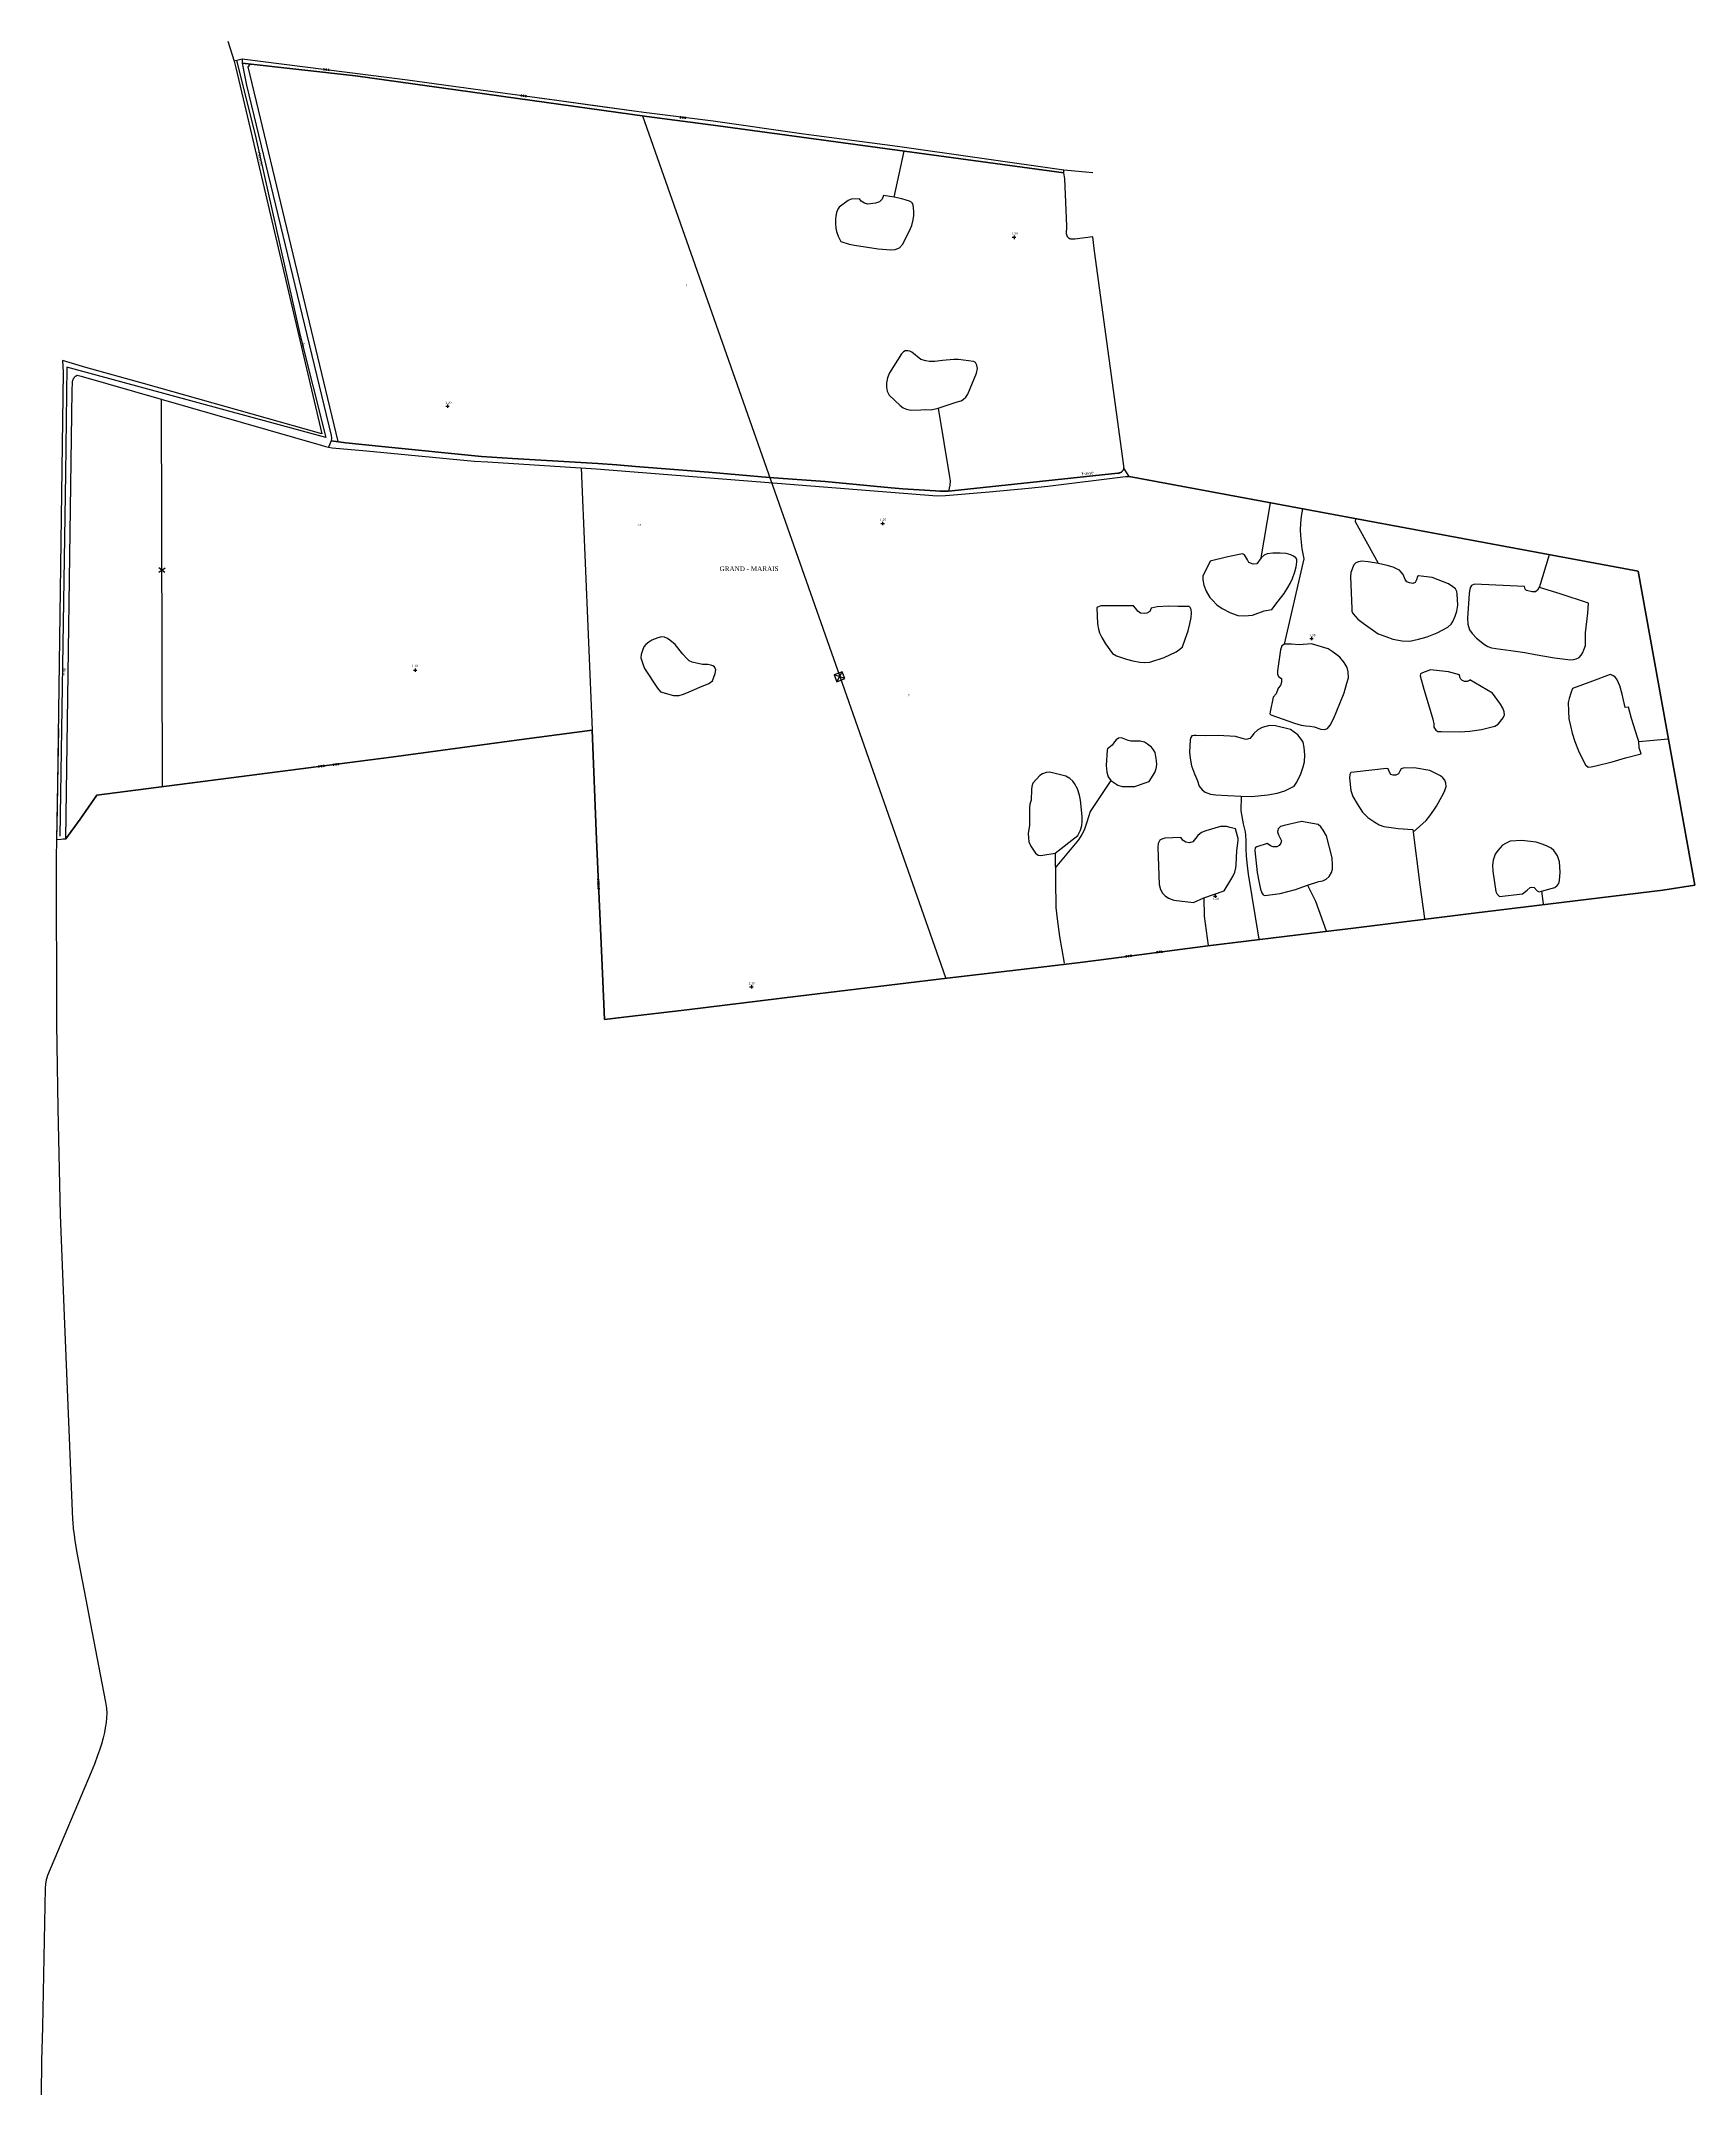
# Model space of a CAD drawing. Extents: x 422699 to 424118, y 6436533 to 6438295.
import ezdxf

# ---------------------------------------------------------------- set-up
doc = ezdxf.new("R2010")
doc.units = 0
doc.linetypes.add('CONTINU', pattern=[0])
doc.layers.get('0').update_dxf_attribs({"linetype": 'CONTINU'})
for name, color, linetype in [('1COMM', 7, 'CONTINU'), ('1LIEUDIT', 7, 'CONTINU'), ('1PARCELLE', 7, 'CONTINU'), ('1SECTION', 7, 'CONTINU'), ('1SUBDSECT', 7, 'CONTINU'), ('1TRONFLUV', 7, 'CONTINU'), ('1ZONCOMM', 7, 'CONTINU'), ('3CALVAIRE', 7, 'CONTINU'), ('3CALVAIRETEX', 7, 'CONTINU'), ('3EDF', 7, 'CONTINU'), ('3FOSSEMI', 7, 'CONTINU'), ('3LIEUDITTEX', 7, 'CONTINU'), ('3PARCELLETEX', 7, 'CONTINU'), ('3SENTIER', 7, 'CONTINU'), ('3TRONFLUVTEX', 7, 'CONTINU'), ('3ZONCOMMTEX', 7, 'CONTINU')]:
    doc.layers.add(name, color=color, linetype=linetype)
doc.styles.get("Standard").update_dxf_attribs({"font": 'Times New Roman'})

# ---------------------------------------------------------------- blocks, each defined once
blk = doc.blocks.new('FOSSMI')
for p, q in [((-2.5, 0.5), (-1.5, 0.5)), ((-0.5, 0.5), (0.5, 0.5)), ((1.5, 0.5), (2.5, 0.5)), ((-2.5, -0.5), (-1.5, -0.5)), ((-0.5, -0.5), (0.5, -0.5)), ((1.5, -0.5), (2.5, -0.5))]:
    blk.add_line(p, q)
blk = doc.blocks.new('DETATOPO')
for points in [[(-1.5, 0), (1.5, 0)], [(0, -1.5), (0, 1.5)]]:
    blk.add_lwpolyline(points)

msp = doc.modelspace()

# ---------------------------------------------------------------- linework, layer by layer
at = {"layer": '1COMM'}
for points in [[(422859.22, 6438294.98), (422864.74, 6438277.8)], [(423171.79, 6438239.78), (423141.33, 6438244), (423126.23, 6438246.08)], [(423576.42, 6438181.91), (423576.3, 6438184.29), (423433.73, 6438204.66), (423353.21, 6438215.24), (423275.4, 6438226.3), (423215.9, 6438233.65), (423171.79, 6438239.78)], [(423601.25, 6438181.92), (423576.3, 6438184.29)], [(422713.81, 6437705.09), (422712.3, 6437610.15), (422711.99, 6437593.99), (422712.31, 6437451.57), (422712.46, 6437433.6), (422713.33, 6437379.17), (422715.31, 6437288.12), (422718.83, 6437201.4), (422725.92, 6437026.6), (422726.17, 6437024.11), (422726.57, 6437019.14), (422727.24, 6437013.65), (422727.89, 6437008.37), (422728.67, 6437003.48), (422729.62, 6436998.17), (422738.76, 6436950.72), (422741.1, 6436938.47), (422754.29, 6436870.03), (422755.14, 6436864.99), (422755.31, 6436860.74), (422755.14, 6436856.48), (422754.67, 6436852.49), (422754.08, 6436848.12), (422753.25, 6436843.97), (422752.13, 6436839.47), (422750.67, 6436834.06), (422749.1, 6436828.83), (422747.51, 6436824.29), (422744.78, 6436816.97), (422741.98, 6436810.06), (422704.5, 6436721.27), (422703.83, 6436719.33), (422703.33, 6436717.66), (422702.88, 6436713.89), (422702.56, 6436710.48), (422700.27, 6436591.57), (422699.48, 6436561.94), (422698.98, 6436533.12)], [(422720.25, 6437610.55), (422718.05, 6437610.44)]]:
    msp.add_lwpolyline(points, dxfattribs=at)
at = {"layer": '1LIEUDIT'}
msp.add_lwpolyline([(423576.42, 6438181.91), (423576.3, 6438184.29), (423433.73, 6438204.66), (423353.21, 6438215.24), (423275.4, 6438226.3), (423215.9, 6438233.65), (423141.33, 6438244), (423052.73, 6438256.15), (423013.23, 6438261.56), (422871.53, 6438279.43), (422864.74, 6438277.8), (422866.08, 6438272.12), (422877.19, 6438224.76), (422939.76, 6437958.02), (422786.71, 6438001.26), (422737.36, 6438015.06), (422717.37, 6438020.92), (422717.89, 6438010.98), (422712.79, 6437636.64), (422712.3, 6437610.15), (422720.25, 6437610.55), (422732.43, 6437627.52), (422746.88, 6437647.99), (422886.4, 6437665.97), (422970.54, 6437676.85), (422981.64, 6437678.3), (422999.32, 6437680.73), (423111.06, 6437695.96), (423171.68, 6437703.89), (423175.46, 6437610.2), (423180.04, 6437508.26), (423182.15, 6437455.61), (423198.83, 6437457.53), (423252.78, 6437463.94), (423348.33, 6437475.58), (423476.2, 6437491.01), (423556.78, 6437500.66), (423590.26, 6437504.63), (423614.75, 6437507.69), (423699.8, 6437518.81), (423798.38, 6437530.77), (423824.76, 6437534.01), (423927.93, 6437546.8), (424090.16, 6437566.63), (424117.62, 6437570.84), (424068.88, 6437840.3), (423632.22, 6437921.58), (423627.84, 6437928.68), (423627.89, 6437929.14), (423627.91, 6437929.59), (423627.89, 6437930.05), (423627.81, 6437930.51), (423602.6, 6438114.62), (423601.16, 6438127.14), (423585.81, 6438124.99), (423584.39, 6438124.99), (423582.34, 6438124.97), (423581.72, 6438125.2), (423581.46, 6438125.33), (423581.21, 6438125.48), (423580.97, 6438125.64), (423580.74, 6438125.81), (423580.52, 6438126), (423580.31, 6438126.2), (423580.1, 6438126.4), (423579.91, 6438126.62), (423579.72, 6438126.84), (423579.56, 6438127.07), (423579.4, 6438127.33), (423579.25, 6438127.58), (423579.12, 6438127.83), (423579, 6438128.1), (423578.9, 6438128.36), (423578.82, 6438128.64), (423578.74, 6438128.92), (423578.67, 6438129.2), (423578.73, 6438136.47), (423577.19, 6438176.82), (423576.42, 6438181.91)], close=True, dxfattribs=at)
at = {"layer": '1PARCELLE'}
for points in [[(423576.42, 6438181.91), (423279.89, 6438222.14), (423218.52, 6438230.29), (422968.73, 6438265.11), (422871.52, 6438275.94), (422873.71, 6438264.18), (422875.17, 6438257.1), (422947.72, 6437956.51), (422948, 6437954.27), (422947.83, 6437952.19), (422960.48, 6437950.3), (422991.21, 6437947.19), (423076.67, 6437938.64), (423103.38, 6437936.8), (423166.74, 6437933.15), (423176.45, 6437932.55), (423192.98, 6437931.44), (423208.92, 6437930.05), (423271.46, 6437925.15), (423323.55, 6437920.73), (423371.5, 6437917.03), (423428.25, 6437911.83), (423438.11, 6437911.01), (423461.24, 6437909.5), (423466.15, 6437909.15), (423469.81, 6437909.02), (423473.54, 6437908.9), (423477.34, 6437909), (423480.35, 6437909.2), (423622.73, 6437924.3), (423623.19, 6437924.33), (423623.64, 6437924.4), (423624.08, 6437924.5), (423624.51, 6437924.65), (423624.94, 6437924.83), (423625.34, 6437925.04), (423625.72, 6437925.29), (423626.08, 6437925.57), (423626.41, 6437925.87), (423626.72, 6437926.21), (423626.99, 6437926.58), (423627.23, 6437926.97), (423627.44, 6437927.37), (423627.61, 6437927.8), (423627.75, 6437928.23), (423627.84, 6437928.68), (423627.89, 6437929.14), (423627.91, 6437929.59), (423627.89, 6437930.05), (423627.81, 6437930.51), (423602.6, 6438114.62), (423601.16, 6438127.14), (423585.81, 6438124.99), (423584.39, 6438124.99), (423582.34, 6438124.97), (423581.72, 6438125.2), (423581.46, 6438125.33), (423581.21, 6438125.48), (423580.97, 6438125.64), (423580.74, 6438125.81), (423580.52, 6438126), (423580.31, 6438126.2), (423580.1, 6438126.4), (423579.91, 6438126.62), (423579.72, 6438126.84), (423579.56, 6438127.07), (423579.4, 6438127.33), (423579.25, 6438127.58), (423579.12, 6438127.83), (423579, 6438128.1), (423578.9, 6438128.36), (423578.82, 6438128.64), (423578.74, 6438128.92), (423578.67, 6438129.2), (423578.73, 6438136.47), (423577.19, 6438176.82), (423576.42, 6438181.91)], [(423632.22, 6437921.58), (424068.88, 6437840.3), (424117.62, 6437570.84), (424090.16, 6437566.63), (423927.93, 6437546.8), (423824.76, 6437534.01), (423798.38, 6437530.77), (423699.8, 6437518.81), (423614.75, 6437507.69), (423590.26, 6437504.63), (423556.78, 6437500.66), (423476.2, 6437491.01), (423348.33, 6437475.58), (423252.78, 6437463.94), (423198.83, 6437457.53), (423182.15, 6437455.61), (423180.04, 6437508.26), (423175.46, 6437610.2), (423171.68, 6437703.89), (423111.06, 6437695.96), (422999.32, 6437680.73), (422981.64, 6437678.3), (422970.54, 6437676.85), (422886.4, 6437665.97), (422746.88, 6437647.99), (422732.43, 6437627.52), (422720.25, 6437610.55), (422725.56, 6437995.05), (422725.86, 6438002.24), (422725.92, 6438002.63), (422725.97, 6438003), (422726.03, 6438003.38), (422726.13, 6438003.75), (422726.24, 6438004.11), (422726.37, 6438004.46), (422726.53, 6438004.81), (422726.69, 6438005.15), (422726.88, 6438005.49), (422727.08, 6438005.81), (422727.31, 6438006.13), (422727.54, 6438006.42), (422727.79, 6438006.71), (422728.06, 6438006.98), (422728.35, 6438007.24), (422728.64, 6438007.48), (422728.95, 6438007.71), (422729.26, 6438007.92), (422729.59, 6438008.11), (422729.94, 6438008.28), (422733.29, 6438007.59), (422939.26, 6437948.23), (422942.96, 6437947.31), (422945.55, 6437946.57), (422948.75, 6437946.03), (422978.05, 6437943.54), (423070.55, 6437934.74), (423082.16, 6437933.91), (423175.09, 6437928.04), (423467.71, 6437904.81), (423474.73, 6437905.22), (423512.23, 6437908.36), (423546.1, 6437911.42), (423562.45, 6437913.26), (423629.27, 6437921.34), (423632.22, 6437921.58)]]:
    msp.add_lwpolyline(points, close=True, dxfattribs=at)
at = {"layer": '1SECTION'}
msp.add_lwpolyline([(423576.42, 6438181.91), (423576.3, 6438184.29), (423433.73, 6438204.66), (423353.21, 6438215.24), (423275.4, 6438226.3), (423215.9, 6438233.65), (423141.33, 6438244), (423052.73, 6438256.15), (423013.23, 6438261.56), (422871.53, 6438279.43), (422864.74, 6438277.8), (422866.08, 6438272.12), (422877.19, 6438224.76), (422939.76, 6437958.02), (422786.71, 6438001.26), (422737.36, 6438015.06), (422717.37, 6438020.92), (422717.89, 6438010.98), (422712.79, 6437636.64), (422712.3, 6437610.15), (422720.25, 6437610.55), (422732.43, 6437627.52), (422746.88, 6437647.99), (422886.4, 6437665.97), (422970.54, 6437676.85), (422981.64, 6437678.3), (422999.32, 6437680.73), (423111.06, 6437695.96), (423171.68, 6437703.89), (423175.46, 6437610.2), (423180.04, 6437508.26), (423182.15, 6437455.61), (423198.83, 6437457.53), (423252.78, 6437463.94), (423348.33, 6437475.58), (423476.2, 6437491.01), (423556.78, 6437500.66), (423590.26, 6437504.63), (423614.75, 6437507.69), (423699.8, 6437518.81), (423798.38, 6437530.77), (423824.76, 6437534.01), (423927.93, 6437546.8), (424090.16, 6437566.63), (424117.62, 6437570.84), (424068.88, 6437840.3), (423632.22, 6437921.58), (423627.84, 6437928.68), (423627.89, 6437929.14), (423627.91, 6437929.59), (423627.89, 6437930.05), (423627.81, 6437930.51), (423602.6, 6438114.62), (423601.16, 6438127.14), (423585.81, 6438124.99), (423584.39, 6438124.99), (423582.34, 6438124.97), (423581.72, 6438125.2), (423581.46, 6438125.33), (423581.21, 6438125.48), (423580.97, 6438125.64), (423580.74, 6438125.81), (423580.52, 6438126), (423580.31, 6438126.2), (423580.1, 6438126.4), (423579.91, 6438126.62), (423579.72, 6438126.84), (423579.56, 6438127.07), (423579.4, 6438127.33), (423579.25, 6438127.58), (423579.12, 6438127.83), (423579, 6438128.1), (423578.9, 6438128.36), (423578.82, 6438128.64), (423578.74, 6438128.92), (423578.67, 6438129.2), (423578.73, 6438136.47), (423577.19, 6438176.82), (423576.42, 6438181.91)], close=True, dxfattribs=at)
at = {"layer": '1SUBDSECT'}
msp.add_lwpolyline([(423576.42, 6438181.91), (423576.3, 6438184.29), (423433.73, 6438204.66), (423353.21, 6438215.24), (423275.4, 6438226.3), (423215.9, 6438233.65), (423141.33, 6438244), (423052.73, 6438256.15), (423013.23, 6438261.56), (422871.53, 6438279.43), (422864.74, 6438277.8), (422866.08, 6438272.12), (422877.19, 6438224.76), (422939.76, 6437958.02), (422786.71, 6438001.26), (422737.36, 6438015.06), (422717.37, 6438020.92), (422717.89, 6438010.98), (422712.79, 6437636.64), (422712.3, 6437610.15), (422720.25, 6437610.55), (422732.43, 6437627.52), (422746.88, 6437647.99), (422886.4, 6437665.97), (422970.54, 6437676.85), (422981.64, 6437678.3), (422999.32, 6437680.73), (423111.06, 6437695.96), (423171.68, 6437703.89), (423175.46, 6437610.2), (423180.04, 6437508.26), (423182.15, 6437455.61), (423198.83, 6437457.53), (423252.78, 6437463.94), (423348.33, 6437475.58), (423476.2, 6437491.01), (423556.78, 6437500.66), (423590.26, 6437504.63), (423614.75, 6437507.69), (423699.8, 6437518.81), (423798.38, 6437530.77), (423824.76, 6437534.01), (423927.93, 6437546.8), (424090.16, 6437566.63), (424117.62, 6437570.84), (424068.88, 6437840.3), (423632.22, 6437921.58), (423627.84, 6437928.68), (423627.89, 6437929.14), (423627.91, 6437929.59), (423627.89, 6437930.05), (423627.81, 6437930.51), (423602.6, 6438114.62), (423601.16, 6438127.14), (423585.81, 6438124.99), (423584.39, 6438124.99), (423582.34, 6438124.97), (423581.72, 6438125.2), (423581.46, 6438125.33), (423581.21, 6438125.48), (423580.97, 6438125.64), (423580.74, 6438125.81), (423580.52, 6438126), (423580.31, 6438126.2), (423580.1, 6438126.4), (423579.91, 6438126.62), (423579.72, 6438126.84), (423579.56, 6438127.07), (423579.4, 6438127.33), (423579.25, 6438127.58), (423579.12, 6438127.83), (423579, 6438128.1), (423578.9, 6438128.36), (423578.82, 6438128.64), (423578.74, 6438128.92), (423578.67, 6438129.2), (423578.73, 6438136.47), (423577.19, 6438176.82), (423576.42, 6438181.91)], close=True, dxfattribs=at)
at = {"layer": '1TRONFLUV'}
for points in [[(423576.42, 6438181.91), (423576.3, 6438184.29), (423433.73, 6438204.66), (423353.21, 6438215.24), (423275.4, 6438226.3), (423215.9, 6438233.65), (423141.33, 6438244), (423052.73, 6438256.15), (423013.23, 6438261.56), (422871.53, 6438279.43), (422871.52, 6438275.94), (422968.73, 6438265.11), (423218.52, 6438230.29), (423279.89, 6438222.14), (423576.42, 6438181.91)], [(423627.84, 6437928.68), (423627.75, 6437928.23), (423627.61, 6437927.8), (423627.44, 6437927.37), (423627.23, 6437926.97), (423626.99, 6437926.58), (423626.72, 6437926.21), (423626.41, 6437925.87), (423626.08, 6437925.57), (423625.72, 6437925.29), (423625.34, 6437925.04), (423624.94, 6437924.83), (423624.51, 6437924.65), (423624.08, 6437924.5), (423623.64, 6437924.4), (423623.19, 6437924.33), (423622.73, 6437924.3), (423480.35, 6437909.2), (423477.34, 6437909), (423473.54, 6437908.9), (423469.81, 6437909.02), (423466.15, 6437909.15), (423461.24, 6437909.5), (423438.11, 6437911.01), (423428.25, 6437911.83), (423371.5, 6437917.03), (423323.55, 6437920.73), (423271.46, 6437925.15), (423208.92, 6437930.05), (423192.98, 6437931.44), (423176.45, 6437932.55), (423166.74, 6437933.15), (423103.38, 6437936.8), (423076.67, 6437938.64), (422991.21, 6437947.19), (422960.48, 6437950.3), (422947.83, 6437952.19), (422945.55, 6437946.57), (422948.75, 6437946.03), (422978.05, 6437943.54), (423070.55, 6437934.74), (423082.16, 6437933.91), (423175.09, 6437928.04), (423467.71, 6437904.81), (423474.73, 6437905.22), (423512.23, 6437908.36), (423546.1, 6437911.42), (423562.45, 6437913.26), (423629.27, 6437921.34), (423632.22, 6437921.58), (423627.84, 6437928.68)]]:
    msp.add_lwpolyline(points, close=True, dxfattribs=at)
at = {"layer": '1ZONCOMM'}
msp.add_lwpolyline([(422866.6, 6438278.52), (422883.2, 6438212.04), (422921.19, 6438042.43), (422943.33, 6437955.02), (422721.1, 6438015.35), (422719.9, 6437923.61), (422715.01, 6437613.05)], dxfattribs=at)
at = {"layer": '3EDF'}
for points in [[(423214.78, 6438230.81), (423384.14, 6437749.8), (423474.82, 6437491.59)], [(422802.03, 6437987.78), (422802.9, 6437655.2)]]:
    msp.add_lwpolyline(points, dxfattribs=at)
at = {"layer": '3SENTIER'}
for points in [[(422878.37, 6438275.17), (422876.43, 6438273), (422953.45, 6437951.35)], [(423430.78, 6438160.94), (423421.64, 6438162.64), (423420.43, 6438159.38), (423418.07, 6438157.05), (423414.66, 6438155.93), (423408.21, 6438155.21), (423405.25, 6438155.8), (423402.53, 6438157.6), (423401.02, 6438159.64), (423394, 6438159.46), (423391.19, 6438158.26), (423383.67, 6438152.58), (423382.45, 6438150.66), (423381.24, 6438147.92), (423380.72, 6438144.77), (423380.37, 6438141.88), (423380.35, 6438138.48), (423380.67, 6438134.61), (423381.31, 6438131.67), (423382.75, 6438127.53), (423384.86, 6438123.03), (423392.21, 6438120.84), (423396.76, 6438119.88), (423416.93, 6438116.81), (423427.79, 6438115.99), (423431.67, 6438116.29), (423435.2, 6438117.61), (423437.86, 6438120.49), (423443.54, 6438131.53), (423445.82, 6438136.64), (423447.09, 6438141.65), (423447.62, 6438145.41), (423447.71, 6438149.03), (423447.1, 6438154.58), (423445.99, 6438156.51), (423443.87, 6438157.75), (423441.07, 6438158.61), (423437.21, 6438159.65), (423430.78, 6438160.94), (423439.43, 6438200.51)], [(423468.39, 6437980.12), (423483.99, 6437985.12), (423488.23, 6437986.46), (423490.22, 6437987.7), (423492.16, 6437989.46), (423493.96, 6437992.09), (423501.28, 6438010.24), (423502.19, 6438014.04), (423501.69, 6438016.85), (423500.55, 6438019.2), (423498.68, 6438020.08), (423486.03, 6438021.76), (423482.02, 6438021.84), (423472.29, 6438021), (423465.73, 6438020.19), (423461.1, 6438020.09), (423457.95, 6438020.62), (423453.64, 6438021.78), (423445.82, 6438028.15), (423444.29, 6438028.92), (423442.41, 6438029.2), (423440.32, 6438029.12), (423438.86, 6438028.35), (423437, 6438026.61), (423426.86, 6438010.42), (423425.14, 6438006.21), (423424.14, 6438001.69), (423424.05, 6437998.13), (423424.84, 6437994.62), (423426.54, 6437991.31), (423435.76, 6437982.32), (423438.34, 6437980.48), (423441.39, 6437979.33), (423445.18, 6437978.27), (423453.69, 6437978.66), (423457.96, 6437978.82), (423462.41, 6437978.63), (423468.39, 6437980.12), (423478.11, 6437921.14), (423478.64, 6437917.75), (423478.45, 6437914.14), (423477.34, 6437909)], [(423162.12, 6437928.86), (423171.63, 6437704.12)], [(423745.57, 6437851.67), (423741.86, 6437846.51), (423738.74, 6437846.23), (423734.91, 6437847.59), (423733.7, 6437850.1), (423731.2, 6437854.38), (423729.58, 6437855.01), (423716.84, 6437852.68), (423701.93, 6437848.89), (423695.61, 6437836.07), (423695.48, 6437832.82), (423696.47, 6437828.13), (423698.5, 6437823.2), (423701.56, 6437817.62), (423703.73, 6437815.46), (423707.55, 6437811.37), (423712.1, 6437808.29), (423718.78, 6437804.87), (423725.47, 6437802.11), (423731.28, 6437802.02), (423738.14, 6437802.56), (423748.23, 6437806.14), (423754.79, 6437807.4), (423760.11, 6437814.53), (423765.14, 6437821.15), (423768.53, 6437826.1), (423770.5, 6437829.8), (423772.42, 6437833.9), (423774.41, 6437839.69), (423775.5, 6437844.04), (423775.92, 6437845.79), (423776.14, 6437848.62), (423776.06, 6437850.6), (423775.21, 6437851.82), (423773.33, 6437853.26), (423771.11, 6437854.25), (423767.11, 6437855.3), (423761.93, 6437855.81), (423755.63, 6437855.75), (423750.78, 6437855.14), (423748.19, 6437853.98), (423745.57, 6437851.68), (423753.6, 6437898.98)], [(423765.57, 6437777.57), (423763.38, 6437776.33), (423762.23, 6437772.78), (423759.69, 6437754.64), (423759.58, 6437751.59), (423760.71, 6437749.5), (423762.9, 6437748.16), (423763.12, 6437745), (423762.22, 6437742.3), (423760.16, 6437739.89), (423758.47, 6437735.07), (423755.81, 6437732.12), (423753.19, 6437719.57), (423753.01, 6437717.89), (423753.89, 6437716.92), (423774.26, 6437709.78), (423780, 6437708.25), (423783.95, 6437707.68), (423787.16, 6437707.42), (423791.07, 6437706.69), (423796.68, 6437704.76), (423799.88, 6437704.43), (423802.43, 6437705.28), (423804.69, 6437708.04), (423807.85, 6437714.08), (423813.04, 6437726.78), (423816.89, 6437736), (423819.14, 6437744.23), (423820.45, 6437748.73), (423820.24, 6437753.76), (423819.31, 6437757.49), (423816.84, 6437761.84), (423813.08, 6437766.44), (423807.3, 6437770.78), (423802.91, 6437773.54), (423788.78, 6437777.94), (423778.09, 6437776.96), (423771.48, 6437777.59), (423765.57, 6437777.57), (423782.37, 6437850.91), (423780.86, 6437859.34), (423780.04, 6437865.26), (423779.6, 6437870.91), (423779.38, 6437875.74), (423779.58, 6437881.01), (423780.13, 6437887.32), (423781.43, 6437893.81)], [(423846.15, 6437846.95), (423837.22, 6437848.37), (423832.03, 6437848.71), (423829.13, 6437848.36), (423826.81, 6437847.53), (423825.08, 6437845.66), (423822.48, 6437839.12), (423822.29, 6437835.26), (423823.34, 6437808.34), (423823.43, 6437805.76), (423824.52, 6437803.77), (423828.51, 6437799.06), (423833.01, 6437795.72), (423845.78, 6437786.5), (423852.39, 6437784.26), (423858.51, 6437782.02), (423866.37, 6437780.48), (423872.98, 6437780.32), (423880.37, 6437781.94), (423887.92, 6437784.06), (423896.52, 6437787.44), (423905.74, 6437792.35), (423908.4, 6437794.67), (423909.94, 6437797.05), (423912.07, 6437801.61), (423913.41, 6437805.8), (423914.13, 6437811.14), (423913.7, 6437820.5), (423913.4, 6437822.84), (423912.15, 6437825.15), (423910.04, 6437826.85), (423906.29, 6437829.27), (423892.16, 6437834.86), (423880.42, 6437836.14), (423879.56, 6437835.59), (423878.78, 6437832.7), (423877.78, 6437830.57), (423875.76, 6437829.81), (423872.89, 6437830.24), (423870.48, 6437831.15), (423869.05, 6437833.24), (423867.26, 6437837.48), (423865.76, 6437839.47), (423864.19, 6437841.11), (423861.73, 6437842.39), (423858.73, 6437843.59), (423853.75, 6437845.06), (423846.15, 6437846.95), (423826.51, 6437882.66), (423826.72, 6437885.37)], [(423984.3, 6437826.35), (423983.91, 6437826.46), (423982.72, 6437823.89), (423980.77, 6437822.59), (423977.88, 6437822.39), (423973.26, 6437823.54), (423971.95, 6437824.87), (423971.56, 6437827.13), (423928.47, 6437829.01), (423926.02, 6437827.82), (423925.24, 6437826.46), (423924.41, 6437824.79), (423923.92, 6437821.22), (423922.51, 6437799.84), (423922.77, 6437794.89), (423924.18, 6437790.06), (423926.63, 6437786.64), (423930.15, 6437782.64), (423937.02, 6437777.24), (423940.06, 6437775.59), (423943.2, 6437774.54), (423946.91, 6437773.85), (423959.61, 6437772.22), (423971.79, 6437770.6), (423980.48, 6437768.78), (423997.06, 6437765.97), (424011.03, 6437764.29), (424013.53, 6437764.38), (424015.81, 6437764.92), (424018.37, 6437766.28), (424020.16, 6437768.24), (424021.6, 6437770.42), (424022.45, 6437772.8), (424023.74, 6437776.4), (424023.66, 6437779), (424023.69, 6437787.33), (424025.72, 6437804.24), (424026.29, 6437812.73), (424001.95, 6437820.92), (423984.31, 6437826.36), (423992.99, 6437854.43)], [(422805.26, 6437839.06), (422800.12, 6437843)], [(422805.36, 6437842.87), (422800.13, 6437839.04)], [(423608.14, 6437810.39), (423606.55, 6437810.05), (423604.52, 6437809.04), (423605.06, 6437795.16), (423606.05, 6437790.48), (423606.91, 6437787.27), (423608.83, 6437783.42), (423611.98, 6437777.81), (423618.02, 6437769.57), (423621.34, 6437767.6), (423630.13, 6437764.65), (423635.4, 6437763.32), (423641.54, 6437762.25), (423645.16, 6437761.76), (423650.18, 6437762.13), (423662.43, 6437766.15), (423672.58, 6437771.09), (423675.86, 6437773.21), (423677.97, 6437775.47), (423680.49, 6437781.85), (423682.87, 6437789.16), (423684.23, 6437795.16), (423685.54, 6437800.57), (423685.83, 6437804.53), (423685.4, 6437807.3), (423684.75, 6437808.97), (423683.9, 6437809.89), (423681.72, 6437809.86), (423673.99, 6437809.83), (423666.46, 6437810.14), (423656.23, 6437809.53), (423651.1, 6437808.65), (423649.95, 6437805.65), (423647.6, 6437804.25), (423645.09, 6437803.81), (423642.16, 6437804.14), (423639.69, 6437806), (423637.77, 6437808.56), (423635.97, 6437810.59), (423608.14, 6437810.39)], [(423242.85, 6437777.43), (423238.45, 6437780.92), (423236.39, 6437782.36), (423233.72, 6437783.76), (423231.12, 6437783.84), (423227.9, 6437783.15), (423222.96, 6437781.05), (423220.21, 6437779.45), (423217.85, 6437777.43), (423216.15, 6437775.33), (423214.84, 6437772.13), (423213.81, 6437768.78), (423213.53, 6437765.97), (423215.36, 6437759.87), (423216.66, 6437756.76), (423227.69, 6437739.78), (423230.22, 6437736.82), (423241.42, 6437733.48), (423246.41, 6437733.73), (423250.02, 6437734.62), (423255.02, 6437736.76), (423264.06, 6437740.79), (423271.72, 6437743.93), (423274.94, 6437746.19), (423276.12, 6437749.19), (423277.23, 6437752.43), (423277.66, 6437755.59), (423276.56, 6437758.08), (423275.14, 6437759.15), (423273.42, 6437759.73), (423270.79, 6437760.11), (423266.31, 6437760.25), (423257.37, 6437762.21), (423254.91, 6437763.31), (423252.62, 6437765.65), (423249.35, 6437769.1), (423242.85, 6437777.43)], [(423379.17, 6437751.2), (423381.56, 6437745.43), (423388.43, 6437748.12), (423386.15, 6437753.84), (423379.17, 6437751.2)], [(423388.43, 6437748.12), (423379.17, 6437751.2)], [(423381.56, 6437745.43), (423386.15, 6437753.84)], [(423906.37, 6437753.86), (423890.87, 6437755.61), (423883.89, 6437753.13), (423882.29, 6437752.28), (423881.94, 6437750.59), (423884.99, 6437738.89), (423888.75, 6437726.86), (423892.9, 6437713.2), (423893.64, 6437709.16), (423893.56, 6437706.32), (423895.32, 6437703.97), (423897.18, 6437702.63), (423900.09, 6437702.57), (423915.94, 6437702.53), (423924.6, 6437702.96), (423934.51, 6437704.52), (423946.03, 6437707.25), (423948.91, 6437708.86), (423953.12, 6437714.46), (423954.2, 6437717), (423954.08, 6437719.48), (423952.99, 6437722.71), (423950.98, 6437726.04), (423944.04, 6437735.54), (423924.67, 6437746.94), (423924.16, 6437746.56), (423923.62, 6437746.23), (423923.05, 6437745.95), (423922.46, 6437745.75), (423921.84, 6437745.62), (423921.21, 6437745.57), (423920.58, 6437745.59), (423919.95, 6437745.68), (423919.34, 6437745.85), (423918.75, 6437746.09), (423918.21, 6437746.41), (423917.69, 6437746.77), (423917.22, 6437747.21), (423916.82, 6437747.68), (423916.46, 6437748.2), (423916.18, 6437748.77), (423915.96, 6437749.37), (423915.83, 6437749.98), (423915.75, 6437750.61), (423915.76, 6437751.24), (423906.37, 6437753.86)], [(424069.48, 6437694.06), (424068.39, 6437697.67), (424063.09, 6437714), (424060.76, 6437723.47), (424057.88, 6437723.19), (424055.34, 6437734.8), (424053.1, 6437741.99), (424052.21, 6437744.42), (424050.69, 6437747.66), (424049.16, 6437749.29), (424047.07, 6437750.85), (424044.85, 6437751.52), (424029.79, 6437745.94), (424012.49, 6437739.58), (424011.11, 6437735.53), (424009.75, 6437731.03), (424009, 6437727.52), (424009.23, 6437720.04), (424009.54, 6437713.53), (424010.77, 6437707.67), (424012.38, 6437701.15), (424014.72, 6437694.2), (424017.89, 6437686.05), (424021, 6437679.68), (424023.69, 6437674.06), (424026.06, 6437672.16), (424028.6, 6437672.43), (424032.53, 6437673.32), (424046.6, 6437676.67), (424058.17, 6437680.16), (424071.37, 6437683.68), (424069.87, 6437688.61), (424069.48, 6437694.07), (424094.73, 6437696.44)], [(423616.58, 6437660.74), (423619.06, 6437658.88), (423622.55, 6437656.63), (423626.31, 6437655.46), (423637.13, 6437655.42), (423645.09, 6437658.41), (423649.62, 6437659.89), (423654.32, 6437667.64), (423655.46, 6437671.07), (423656, 6437674.23), (423655.74, 6437677.93), (423654.5, 6437684.56), (423653.22, 6437687.07), (423651.44, 6437689.16), (423647.91, 6437691.83), (423645.44, 6437693.53), (423641.72, 6437694.29), (423633.8, 6437694.46), (423631.36, 6437694.88), (423625.64, 6437697.41), (423623.14, 6437697.02), (423621.15, 6437695.47), (423619.66, 6437693.76), (423617.81, 6437690.87), (423614.99, 6437688.71), (423613.76, 6437687.86), (423613.35, 6437686.79), (423612.46, 6437673.64), (423613.04, 6437667.77), (423614.38, 6437663.96), (423616.58, 6437660.74), (423598.86, 6437634.03), (423596.11, 6437625.06), (423593.6, 6437618.17), (423591.75, 6437614.33), (423588.8, 6437609.73), (423568.98, 6437585.84)], [(423728.29, 6437647.33), (423737.38, 6437647.04), (423751.22, 6437648.24), (423759.27, 6437649.95), (423765.94, 6437651.84), (423773.95, 6437655.83), (423776.02, 6437659.12), (423779.54, 6437666.51), (423781.48, 6437672.35), (423782.77, 6437676.81), (423783.02, 6437682.8), (423782.42, 6437688.92), (423781.5, 6437693.5), (423779.83, 6437696.26), (423777.02, 6437699.78), (423770.72, 6437704.32), (423757.91, 6437707.54), (423752.79, 6437707.93), (423746.47, 6437706.21), (423742.79, 6437704.26), (423739.27, 6437701.12), (423737.93, 6437698.9), (423735.71, 6437696.69), (423732.72, 6437695.94), (423728.34, 6437696.9), (423723.46, 6437698.56), (423708.54, 6437699.25), (423697.81, 6437699.1), (423689.66, 6437699.31), (423688.14, 6437699.28), (423685.96, 6437698.88), (423685.09, 6437697.66), (423684.51, 6437695.69), (423684.06, 6437685.02), (423684.57, 6437679.93), (423685.84, 6437673.12), (423688.27, 6437666.33), (423690.82, 6437660.41), (423692.5, 6437655.87), (423694.81, 6437652.7), (423697.6, 6437650.7), (423702.21, 6437649.02), (423706.74, 6437648.37), (423716.59, 6437647.67), (423728.28, 6437647.33), (423728.02, 6437634.67), (423730.12, 6437623.52), (423731.69, 6437616.64), (423732.11, 6437613.69), (423732.38, 6437609.28), (423732.48, 6437602.09), (423732.72, 6437595.63), (423733.61, 6437587.39), (423734.52, 6437580.41), (423743.44, 6437524.62)], [(423568.77, 6437598.39), (423588.37, 6437613.48), (423590.56, 6437618.2), (423591.81, 6437622.06), (423591.88, 6437625.62), (423591.97, 6437629.71), (423590.51, 6437643.83), (423589.7, 6437648.05), (423588.11, 6437653.46), (423585.55, 6437658.1), (423584.14, 6437659.99), (423581.42, 6437662.46), (423578.08, 6437664.3), (423566.48, 6437667.3), (423563.77, 6437667.75), (423561.13, 6437667.41), (423558.02, 6437666.47), (423555.82, 6437665.02), (423549.81, 6437658.3), (423548.82, 6437655.66), (423548.49, 6437653.02), (423548.21, 6437643.89), (423547.17, 6437640.27), (423546.94, 6437637.22), (423546.71, 6437622.23), (423545.79, 6437615.17), (423545.91, 6437611.36), (423546.39, 6437608.08), (423547.92, 6437604.21), (423552.05, 6437598.48), (423554.33, 6437596.53), (423556.19, 6437596.21), (423558.18, 6437596.49), (423568.77, 6437598.39), (423569.56, 6437551.82), (423570.64, 6437541.98), (423572.69, 6437526.74), (423576.71, 6437504.09)], [(423875.96, 6437616.43), (423886.98, 6437626.45), (423890.11, 6437630.46), (423893.61, 6437635.15), (423896.02, 6437638.63), (423900.49, 6437646.99), (423902.85, 6437651.33), (423904.21, 6437655.55), (423903.99, 6437658.3), (423903.18, 6437660.85), (423901.44, 6437663.05), (423899.51, 6437664.64), (423890.2, 6437669.34), (423876.85, 6437671.44), (423867.24, 6437671.22), (423865.6, 6437670.67), (423864.52, 6437668.81), (423863.28, 6437666.37), (423861.09, 6437665.17), (423858.64, 6437665.18), (423856.86, 6437665.83), (423855.6, 6437667.76), (423854.36, 6437670.57), (423853.05, 6437671.04), (423825.45, 6437667.91), (423822.61, 6437667.57), (423821.63, 6437665.7), (423821.35, 6437662.61), (423822.47, 6437652.12), (423824.32, 6437646.82), (423828.03, 6437640.52), (423832.53, 6437633.52), (423837.14, 6437629.06), (423842.95, 6437624.94), (423846.89, 6437622.53), (423850.67, 6437621.28), (423857.08, 6437620.31), (423862.97, 6437619.54), (423875.68, 6437618.78), (423881.59, 6437571.23), (423885.62, 6437542.23)], [(423785.39, 6437570.88), (423795.11, 6437574.11), (423798.43, 6437574.68), (423801.24, 6437576.08), (423803.8, 6437578.35), (423805.87, 6437581.65), (423806.75, 6437584.48), (423806.78, 6437588.08), (423806.43, 6437594.39), (423801.46, 6437613.25), (423798.8, 6437618), (423796.63, 6437621.07), (423794.5, 6437622.81), (423780.05, 6437625.48), (423765.34, 6437621.94), (423762.27, 6437621.12), (423760.23, 6437619.2), (423759.59, 6437616.5), (423760.28, 6437614.11), (423763.08, 6437608.79), (423762.4, 6437606.87), (423760.9, 6437604.85), (423758.97, 6437603.9), (423755.77, 6437603.82), (423753.63, 6437604.56), (423750.56, 6437606.58), (423741.85, 6437603.88), (423740.46, 6437602.84), (423740.24, 6437600.76), (423742.21, 6437581.72), (423743.81, 6437572.92), (423745, 6437567.41), (423746.03, 6437564.29), (423747.17, 6437562.46), (423748.56, 6437561.89), (423761.87, 6437563.66), (423774.88, 6437567.12), (423785.39, 6437570.88), (423792.19, 6437557.3), (423801.33, 6437531.79)], [(423696.3, 6437560.02), (423713.69, 6437565.89), (423719.55, 6437575.45), (423721.6, 6437578.89), (423722.84, 6437582.15), (423723.8, 6437585.68), (423724.08, 6437588.35), (423724.68, 6437600.72), (423725.11, 6437604.55), (423725.87, 6437609.46), (423725.83, 6437611.04), (423725.29, 6437612.93), (423723.42, 6437619.2), (423718.84, 6437620.42), (423715.75, 6437621.2), (423710.62, 6437621.14), (423698.19, 6437617.53), (423694.25, 6437616.14), (423691.28, 6437613.62), (423689.32, 6437610.89), (423686.97, 6437608.17), (423684.06, 6437607.08), (423681.06, 6437607.86), (423678.59, 6437609.07), (423676.62, 6437611.82), (423662.8, 6437611.18), (423660.45, 6437610.39), (423658.71, 6437609.43), (423657.15, 6437606.55), (423657.02, 6437603.14), (423658.17, 6437571.35), (423659.27, 6437567.12), (423661.05, 6437564.15), (423663.18, 6437561.79), (423666.07, 6437559.75), (423670.67, 6437557.93), (423687.39, 6437556.04), (423696.31, 6437560.05), (423696.74, 6437544.38), (423700.05, 6437519.25)], [(423986.02, 6437565.82), (423997.48, 6437569.03), (423999.43, 6437570.49), (424000.91, 6437572.2), (424001.39, 6437575.01), (424001.98, 6437582.06), (424001.43, 6437590.97), (423999.86, 6437596.05), (423998.03, 6437598.51), (423996.54, 6437600.51), (423994.17, 6437602.67), (423990.97, 6437604.48), (423987.49, 6437605.89), (423981.4, 6437607.71), (423969.11, 6437609.35), (423959.28, 6437608.77), (423955.04, 6437606.66), (423952.49, 6437605.2), (423948.49, 6437600.72), (423946.22, 6437597.53), (423944.46, 6437592.41), (423944.06, 6437588.04), (423944.38, 6437582.91), (423946.81, 6437565.56), (423947.97, 6437563.15), (423950.04, 6437561.3), (423969.63, 6437563.38), (423973.72, 6437566.49), (423976.38, 6437568.94), (423977.8, 6437569.3), (423979.85, 6437568.78), (423982.2, 6437566.15), (423984.08, 6437565.28), (423986.02, 6437565.82), (423987.47, 6437554.83)]]:
    msp.add_lwpolyline(points, dxfattribs=at)

# ---------------------------------------------------------------- block references
at = {"layer": '3CALVAIRE', "rotation": 270}
for p in [(423533.55, 6438126.65), (423047.67, 6437981.8), (423420.82, 6437881.18), (423788.75, 6437782.42), (423019.93, 6437755.37), (423706.16, 6437561.53), (423308.26, 6437483.62)]:
    msp.add_blockref('DETATOPO', p, dxfattribs=at)
at = {"layer": '3FOSSEMI'}
for p, rotation in [((422943.64, 6438270.33), 173.7), ((423112.91, 6438247.9), 172.7), ((423249.49, 6438229.51), 354.3), ((422939.32, 6437672.81), 187.5), ((422951.94, 6437674.6), 6.9), ((423177.11, 6437573.57), 93.1), ((423177.33, 6437570.05), 90.9), ((423631.86, 6437509.92), 188.2), ((423658.34, 6437513.74), 6.9)]:
    msp.add_blockref('FOSSMI', p, dxfattribs=dict(at, rotation=rotation))

# ---------------------------------------------------------------- texts
at = {"layer": '3CALVAIRETEX'}
for s, p in [('1.30', (423531.41, 6438128.91)), ('1.30', (423045.62, 6437983.74)), ('1.25', (423418.57, 6437883.21)), ('1.05', (423786.89, 6437784.22)), ('1.10', (423017.08, 6437758.05)), ('1.20', (423703.93, 6437558.1)), ('1.10', (423305.76, 6437485.89))]:
    msp.add_text(s, height=2, dxfattribs=at).set_placement(p)
at = {"layer": '3LIEUDITTEX'}
msp.add_text('GRAND - MARAIS', height=4, dxfattribs=at).set_placement((423280.99, 6437840.34))
at = {"layer": '3PARCELLETEX'}
for s, p in [('1', (423251.77, 6438084.54)), ('2', (423442.47, 6437732.74))]:
    msp.add_text(s, height=2, dxfattribs=at).set_placement(p)
at = {"layer": '3SECTIONTEX'}
msp.add_text('AA', height=1.5, dxfattribs=at).set_placement((423210.59, 6437879.3))
at = {"layer": '3TRONFLUVTEX'}
msp.add_text('Fosse', height=3, rotation=7, dxfattribs=at).set_placement((423591.61, 6437922.25))
at = {"layer": '3ZONCOMMTEX'}
for s, rotation, p in [('Chemin', 283.8, (422884.44, 6438199.56)), ('du', 283.1, (422922.38, 6438036.18)), ('Roy', 269.1, (422717.63, 6437756.96))]:
    msp.add_text(s, height=2.5, rotation=rotation, dxfattribs=at).set_placement(p)

doc.saveas('drawing.dxf')
